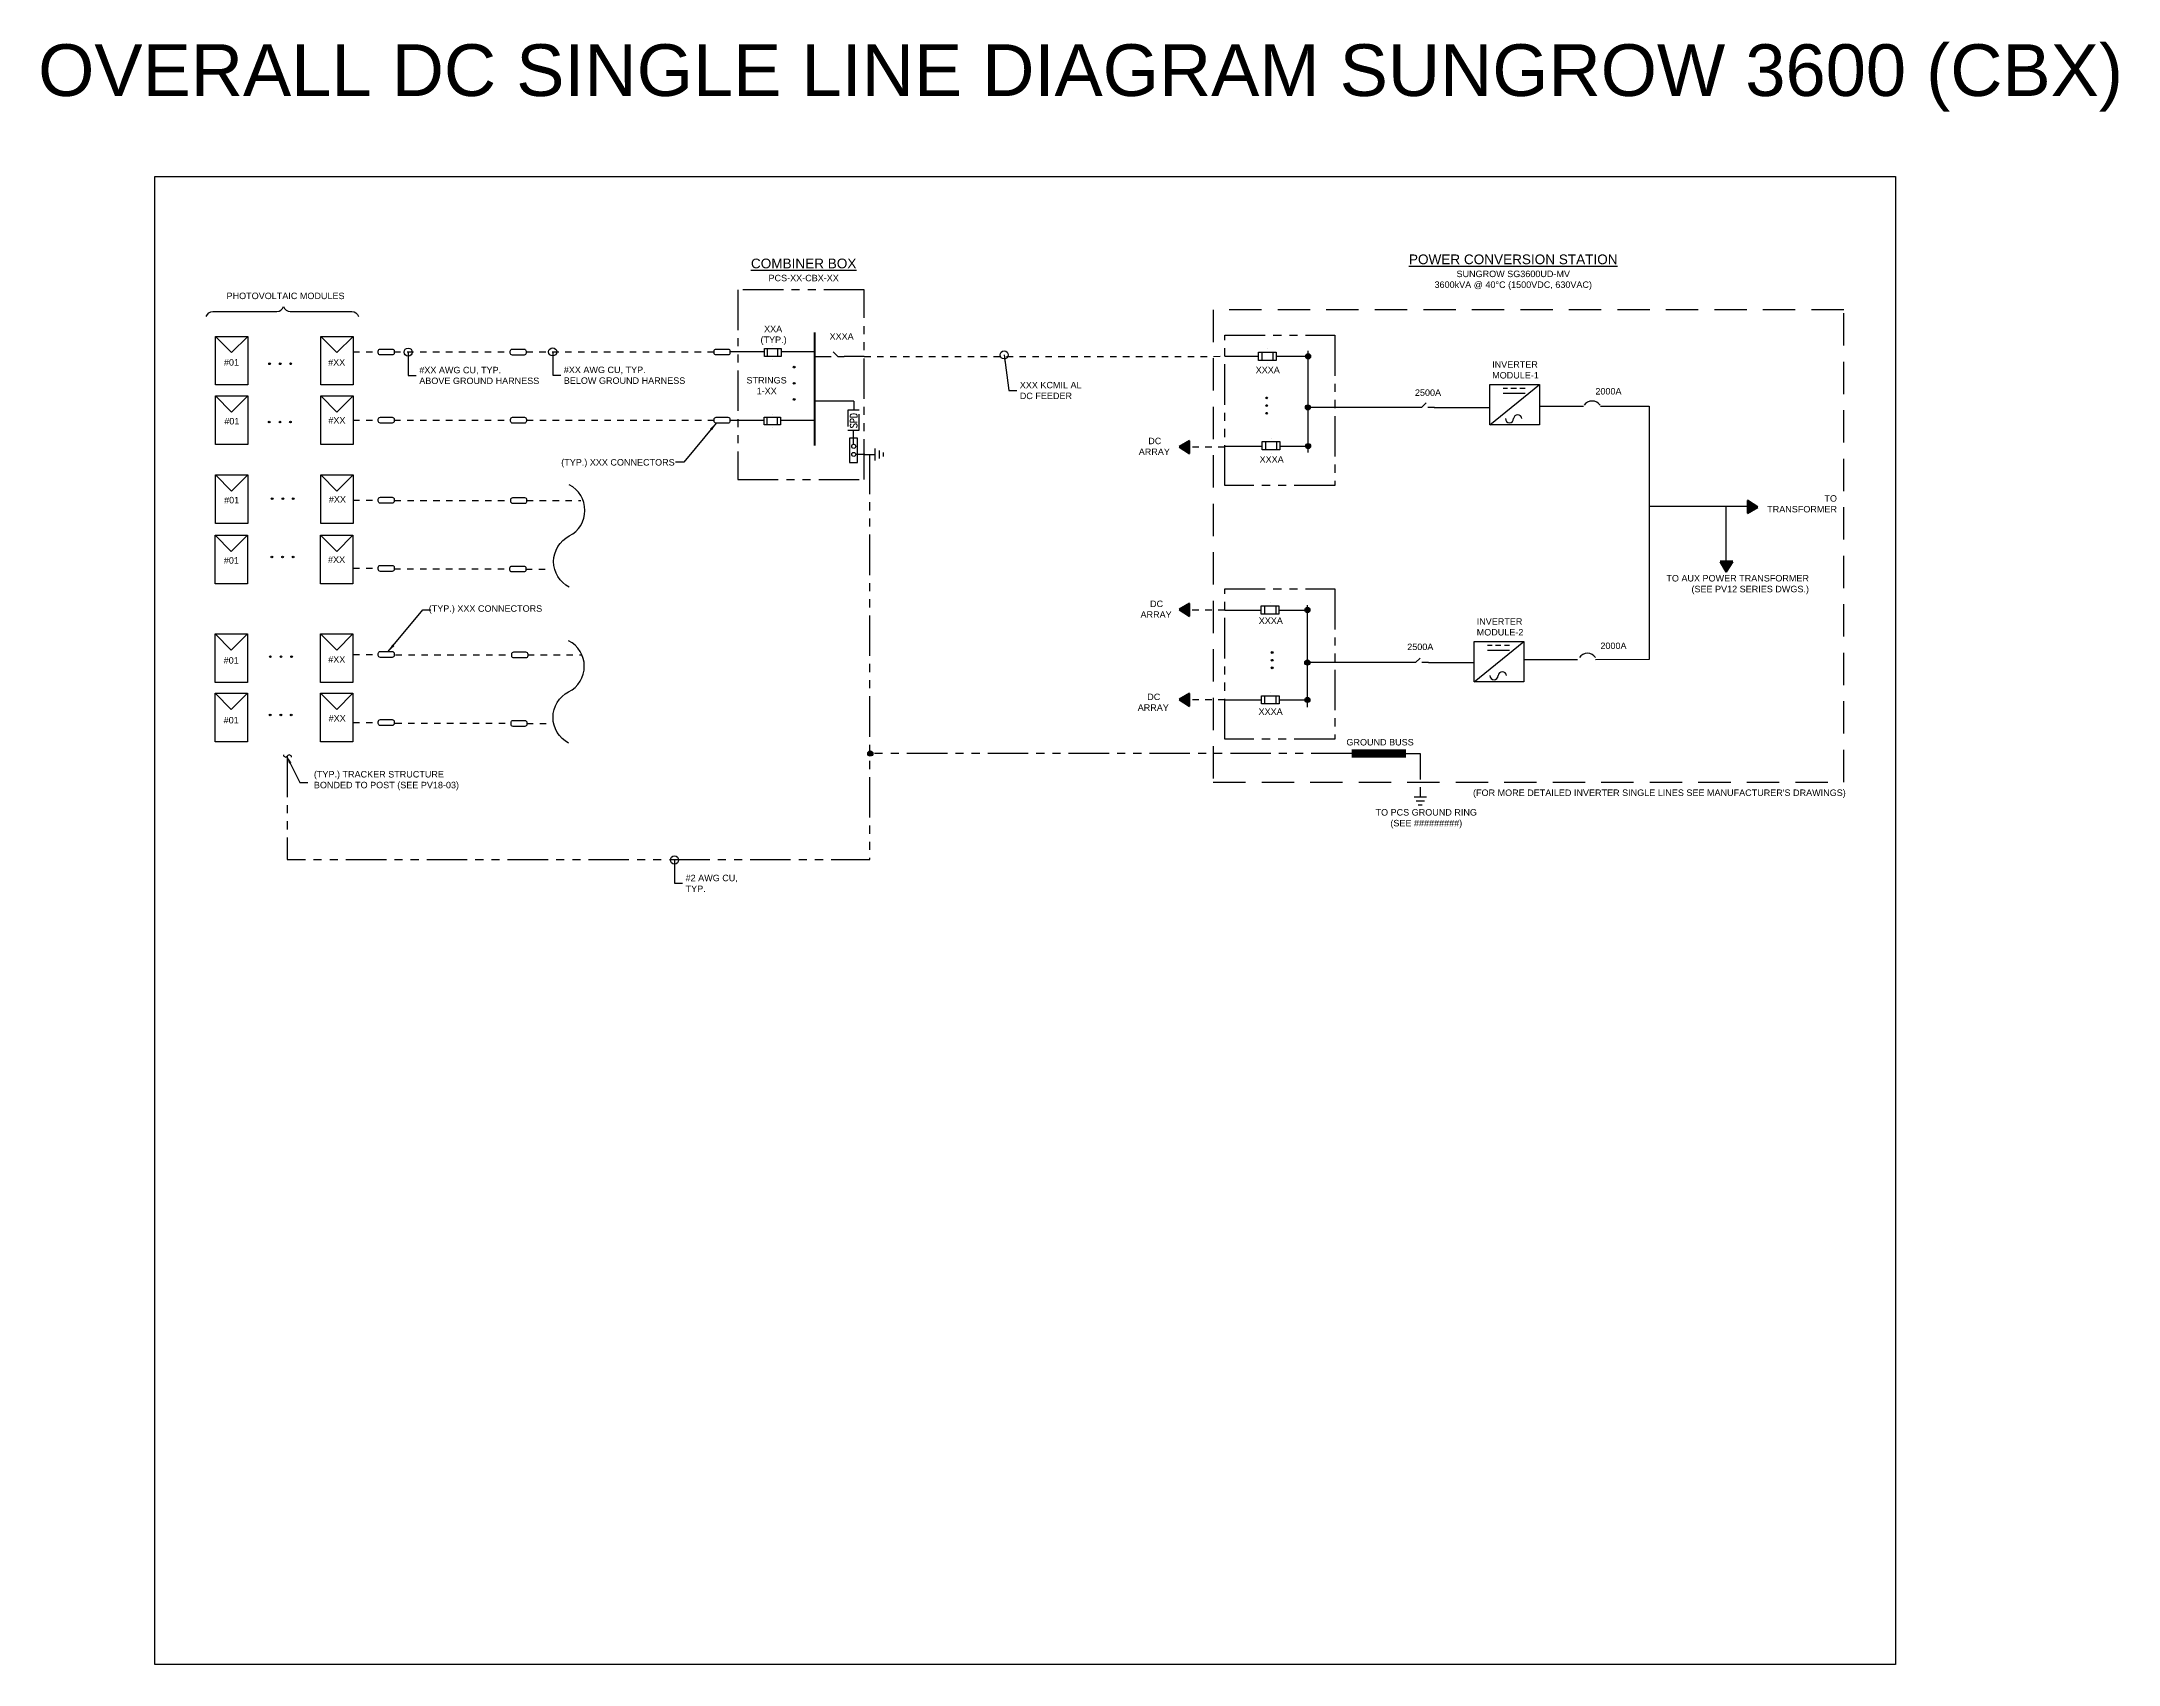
# Model space of a CAD drawing. Header units: feet. Extents: x -17 to 369, y -41 to 98.
# Drawn here: x 246.79 to 278.89, y 0.24 to 25.34 of the extents above; entities that cross this region are included whole.
import ezdxf

# ---------------------------------------------------------------- set-up
doc = ezdxf.new("R2010")
doc.units = ezdxf.units.FT
doc.header["$MEASUREMENT"] = 0
for name, pattern in [('DASHED', [0.75, 0.5, -0.25]), ('DASHED2', [0.375, 0.25, -0.125]), ('HIDDEN', [0.375, 0.25, -0.125]), ('HIDDEN4', [0.0935, 0.0625, -0.031]), ('PHANTOM2', [1.25, 0.625, -0.125, 0.125, -0.125, 0.125, -0.125])]:
    doc.linetypes.add(name, pattern=pattern)
for name, color, linetype in [('E-1LIN', 4, 'Continuous'), ('E-CABL', 133, 'HIDDEN4'), ('E-ELEC-BRDR', 171, 'DASHED2'), ('E-HARN-COMP', 8, 'Continuous'), ('E-HVMV-EQUP', 91, 'Continuous'), ('E-LV-BUS', 32, 'Continuous'), ('E-LV-EQUP', 211, 'Continuous'), ('E-PROD-COND-06F', 4, 'Continuous'), ('E-TEXT', 7, 'Continuous'), ('G-ANNO-TEXT', 1, 'Continuous')]:
    doc.layers.add(name, color=color, linetype=linetype)
doc.layers.add('G-TABL', color=7, linetype='Continuous', lineweight=40)
doc.layers.add('PV-PCS BOUNDARY', color=224, linetype='DASHED2', lineweight=90)
doc.styles.add('FSLR_Notes', font='Simplex.shx', dxfattribs={"width": 0.8, "height": 0.109375})
doc.styles.add('NEI-A', font='arial.ttf')
doc.styles.add('T10', font='romans.shx', dxfattribs={"height": 0.1})
doc.dimstyles.new('NEI-A', dxfattribs={"dimtxt": 0.1, "dimasz": 0.125, "dimexe": 0.0625, "dimexo": 0.0625, "dimgap": 0.0625, "dimtad": 0, "dimtih": 1, "dimtoh": 1, "dimdec": 4, "dimzin": 3, "dimdsep": 46, "dimlunit": 4, "dimtxsty": 'NEI-A', "dimcen": 0, "dimadec": 0, "dimazin": 0, "dimtfac": 0.75, "dimtdec": 4, "dimtofl": 0, "dimtmove": 0, "dimatfit": 3, "dimfxl": 1, "dimfrac": 1, "dimtolj": 1, "dimtzin": 0, "dimarcsym": 0})

msp = doc.modelspace()

# ---------------------------------------------------------------- texts
at = {"layer": 'Defpoints', "color": 1, "insert": (262.849, 24.253), "char_height": 0.8, "attachment_point": 8, "style": 'NEI-A'}
msp.add_mtext('OVERALL DC SINGLE LINE DIAGRAM SUNGROW 3600 (CBX)', dxfattribs=at)
at = {"layer": 'G-ANNO-TEXT', "char_height": 0.15, "attachment_point": 2, "style": 'NEI-A'}
for s, insert in [('{\\LCOMBINER BOX\\P\\H0.66667x;\\lPCS-XX-CBX-XX}', (258.569, 21.979)), ('{\\LPOWER CONVERSION STATION\\P\\H0.66667x;\\lSUNGROW SG3600UD-MV\\P3600kVA @ 40%%DC (1500VDC, 630VAC)}', (269.538, 22.043)), ("{\\H0.66667x;(FOR MORE DETAILED INVERTER SINGLE LINES SEE MANUFACTURER'S DRAWINGS)}", (271.797, 13.77))]:
    msp.add_mtext(s, dxfattribs=dict(at, insert=insert))
at = {"layer": 'G-ANNO-TEXT', "char_height": 0.1, "style": 'NEI-A'}
for s, insert, width, attachment_point in [('PHOTOVOLTAIC MODULES', (251.472, 21.402), 1.81785, 6), ('\\pi0.16436;XXA \\P\\pi0.10891;(TYP.)', (257.793, 20.793), 0.60786, 4), ('\\A1;XXXA', (258.969, 20.776), 1.3749, 4), ('\\A1;\\pi0.12608;#01 ', (249.481, 20.374), 0.45816, 4), ('\\A1;#XX ', (251.218, 20.374), 0.45816, 4), ('#XX AWG CU, TYP.\\PABOVE GROUND HARNESS', (252.627, 20.172), 1.95282, 4), ('#XX AWG CU, TYP.\\PBELOW GROUND HARNESS', (254.861, 20.175), 1.95282, 4), ('\\A1;\\pi0.51683;XXXA ', (265.04, 20.257), 1.40596, 4), ('\\A1;INVERTER MODULE-1', (269.212, 20.258), 0.70557, 4), ('\\A1;\\pi0.00869;STRINGS \\P\\pi0.16514;1-XX', (257.677, 20.015), 0.62475, 4), ('XXX KCMIL AL\\PDC FEEDER', (261.91, 19.939), 0.97551, 4), ('\\A1;2500A', (268.018, 19.906), 0.55272, 4), ('\\A1;\\pi-0.08238;2000A', (270.89, 19.927), 0.23531, 4), ('\\A1;\\pi0.12608;#01 ', (249.487, 19.464), 0.45816, 4), ('\\A1;\\pi0.09821;#XX ', (251.123, 19.478), 0.45816, 4), ('\\A1;\\pi0.02492;DC\\P\\pi-0.12245;ARRAY ', (263.871, 19.076), 0.23531, 4), ('\\A1;(TYP.) XXX CONNECTORS', (256.575, 18.814), 2.14397, 6), ('\\A1;\\pi0.16974;XXXA ', (265.447, 18.874), 0.71179, 4), ('\\A1;\\pi0.09821;#XX ', (251.131, 18.256), 0.45816, 4), ('TO TRANSFORMER', (274.542, 18.187), 1.18112, 6), ('\\A1;\\pi0.12608;#01 ', (249.484, 18.244), 0.45816, 4), ('\\A1;\\pi0.12608;#01 ', (249.48, 17.312), 0.45816, 4), ('\\A1;\\pi0.09821;#XX ', (251.118, 17.324), 0.45816, 4), ('TO AUX POWER TRANSFORMER (SEE PV12 SERIES DWGS.)', (274.109, 16.938), 2.20346, 6), ('\\A1;(TYP.) XXX CONNECTORS', (254.527, 16.553), 2.14397, 6), ('\\A1;\\pi0.02492;DC\\P\\pi-0.12245;ARRAY ', (263.899, 16.558), 0.23531, 4), ('\\A1;\\pi0.25176;XXXA ', (265.352, 16.38), 0.87583, 4), ('\\A1;INVERTER MODULE-2', (268.973, 16.284), 0.70557, 4), ('\\A1;\\pi0.12608;#01 ', (249.477, 15.766), 0.45816, 4), ('\\A1;\\pi0.09821;#XX ', (251.121, 15.78), 0.45816, 4), ('\\A1;2500A', (267.899, 15.975), 0.23531, 4), ('\\A1;2000A', (270.885, 15.991), 0.23531, 4), ('\\A1;\\pi0.02492;DC\\P\\pi-0.12245;ARRAY ', (263.855, 15.119), 0.23531, 4), ('\\A1;\\pi0.12608;#01 ', (249.477, 14.841), 0.45816, 4), ('\\A1;#XX ', (251.226, 14.87), 0.45816, 4), ('\\A1;\\pi0.25176;XXXA ', (265.349, 14.974), 0.87583, 4), ('\\A1;\\pi0.00422;GROUND BUSS', (266.955, 14.5), 1.03381, 4), ('(TYP.) TRACKER STRUCTURE BONDED TO POST (SEE PV18-03)', (250.998, 13.907), 2.53409, 4), ('\\A1;\\pi0.45508;TO PCS GROUND RING \\P\\pi0.68441;(SEE #########)', (266.954, 13.318), 2.46596, 4), ('#2 AWG CU, TYP.', (256.744, 12.318), 0.98039, 4)]:
    msp.add_mtext(s, dxfattribs=dict(at, insert=insert, width=width, attachment_point=attachment_point))
at = {"layer": 'G-TABL', "insert": (259.286, 19.591), "char_height": 0.1094, "attachment_point": 3, "rotation": 90, "style": 'FSLR_Notes'}
msp.add_mtext_dynamic_manual_height_columns('SPD', width=0.02378, gutter_width=0.547, heights=[0], dxfattribs=at)

# ---------------------------------------------------------------- blocks, each defined once
blk = doc.blocks.new('1-LINE - FUSE')
at = {"layer": 'Defpoints', "color": 2}
for p, q in [((-0.114, 0.137), (-0.114, 0.137)), ((0.114, 0.137), (0.114, 0.137))]:
    blk.add_line(p, q, dxfattribs=at)
at = {"layer": 'E-HVMV-EQUP', "color": 0}
for p, q in [((-0.064, 0.223), (0.064, 0.223)), ((-0.064, 0.05), (0.064, 0.05))]:
    blk.add_line(p, q, dxfattribs=at)
blk.add_lwpolyline([(0.064, 0), (-0.064, 0), (-0.064, 0.273), (0.064, 0.273)], close=True, dxfattribs=at)
blk = doc.blocks.new('03')
at = {"linetype": 'Continuous'}
h = blk.add_hatch(color=256, dxfattribs=at)
h.dxf.hatch_style = 1
h.paths.add_polyline_path([(-0.04, 0, 1), (0.04, 0, 1)])
blk.add_circle((0, 0), 0.04, dxfattribs=at)
blk = doc.blocks.new('E-005')
blk.add_line((-0.384, 0), (0.384, 0.625))
blk.add_lwpolyline([(0.384, 0), (-0.384, 0), (-0.384, 0.625), (0.384, 0.625)], close=True)
at = {"layer": 'E-TEXT'}
for p, q in [((-0.108, 0.564), (-0.177, 0.564)), ((0.163, 0.488), (-0.177, 0.488)), ((0.028, 0.564), (-0.056, 0.564)), ((0.163, 0.564), (0.082, 0.564))]:
    blk.add_line(p, q, dxfattribs=at)
for centre, start, end in [((-0.078, 0.098), 180, 0), ((0.05, 0.093), 4.1036, 175.8964)]:
    blk.add_arc(centre, 0.0642, start, end, dxfattribs=at)
blk = doc.blocks.new('E-015')
for p, q in [((0, 0), (0, -0.15625)), ((-0.09375, -0.15625), (0.09375, -0.15625)), ((-0.0625, -0.21875), (0.0625, -0.21875)), ((-0.03125, -0.28125), (0.03125, -0.28125))]:
    blk.add_line(p, q)
blk = doc.blocks.new('*U38')
at = {"layer": 'Defpoints', "color": 2}
for p, q in [((-0.137, 0.114), (-0.137, 0.114)), ((-0.137, -0.114), (-0.137, -0.114))]:
    blk.add_line(p, q, dxfattribs=at)
at = {"layer": 'E-HVMV-EQUP', "color": 0}
for p, q in [((-0.223, -0.064), (-0.223, 0.064)), ((-0.05, -0.064), (-0.05, 0.064))]:
    blk.add_line(p, q, dxfattribs=at)
blk.add_lwpolyline([(0, 0.064), (0, -0.064), (-0.273, -0.064), (-0.273, 0.064)], close=True, dxfattribs=at)
blk = doc.blocks.new('end break')
for centre, major_axis in [((0.016, 0.06), (-0.0162, -0.0604)), ((-0.016, -0.06), (0.0162, 0.0604))]:
    blk.add_ellipse(centre, major_axis=major_axis, ratio=0.75, start_param=3.141593, end_param=6.283185)
blk = doc.blocks.new('3-LINE - CONTINUATION SYMBOL')
at = {"layer": 'E-HVMV-EQUP', "color": 0}
blk.add_lwpolyline([(-0.1082, 0, -0.611301), (0, 0, 0.611301), (0.1082, 0)], format="xyb", dxfattribs=at)
blk = doc.blocks.new('ARROW')
h = blk.add_hatch()
h.set_pattern_fill('ANSI31', color=256)
h.paths.add_polyline_path([(0, 0), (-0.074, -0.114), (0.066, -0.114)])
h = blk.add_hatch(color=256)
h.dxf.hatch_style = 1
h.paths.add_polyline_path([(0, 0), (-0.074, -0.114), (0.066, -0.114)])
blk.add_lwpolyline([(0, 0), (-0.074, -0.114), (0.066, -0.114), (0, 0)], close=True)
blk = doc.blocks.new('1LIN-DISCONNECT')
at = {"color": 4, "linetype": 'Continuous'}
for points in [[(0, 0), (0, -0.1)], [(0.071, -0.129), (0, -0.2), (0, -0.3)]]:
    blk.add_lwpolyline(points, dxfattribs=at)

# ---------------------------------------------------------------- hatches: boundary and pattern name
at = {"layer": 'E-PROD-COND-06F'}
for points in [[(250.299, 20.353, -1), (250.325, 20.353, -1)], [(250.463, 20.353, -1), (250.49, 20.353, -1)], [(250.625, 20.353, -1), (250.651, 20.353, -1)], [(258.422, 20.315, 1), (258.422, 20.288, 1)], [(258.422, 20.065, 1), (258.422, 20.038, 1)], [(258.422, 19.815, 1), (258.422, 19.788, 1)], [(265.727, 19.812, -1), (265.727, 19.838, -1)], [(265.727, 19.694, -1), (265.727, 19.72, -1)], [(265.727, 19.575, -1), (265.727, 19.601, -1)], [(250.295, 19.452, -1), (250.322, 19.452, -1)], [(250.46, 19.452, -1), (250.486, 19.452, -1)], [(250.621, 19.452, -1), (250.648, 19.452, -1)], [(250.34, 18.266, -1), (250.366, 18.266, -1)], [(250.504, 18.266, -1), (250.531, 18.266, -1)], [(250.666, 18.266, -1), (250.692, 18.266, -1)], [(250.336, 17.365, -1), (250.363, 17.365, -1)], [(250.501, 17.365, -1), (250.527, 17.365, -1)], [(250.662, 17.365, -1), (250.689, 17.365, -1)], [(250.312, 15.823, -1), (250.339, 15.823, -1)], [(250.477, 15.823, -1), (250.504, 15.823, -1)], [(250.638, 15.823, -1), (250.665, 15.823, -1)], [(265.811, 15.875, -1), (265.811, 15.901, -1)], [(265.811, 15.756, -1), (265.811, 15.782, -1)], [(265.811, 15.637, -1), (265.811, 15.664, -1)], [(250.309, 14.922, -1), (250.335, 14.922, -1)], [(250.474, 14.922, -1), (250.5, 14.922, -1)], [(250.635, 14.922, -1), (250.661, 14.922, -1)]]:
    msp.add_hatch(color=7, dxfattribs=at).paths.add_polyline_path(points)

# ---------------------------------------------------------------- linework, layer by layer
for points in [[(248.537, 23.25), (275.446, 23.25), (275.446, 0.239), (248.537, 0.239)], [(259.403, 18.827), (259.403, 19.202), (259.278, 19.202), (259.278, 18.827)]]:
    msp.add_lwpolyline(points, close=True)
for centre in [(259.343, 19.076), (259.343, 18.951)]:
    msp.add_circle(centre, 0.0312)
at = {"layer": 'E-1LIN', "linetype": 'HIDDEN'}
msp.add_lwpolyline([(259.253, 19.635), (259.253, 19.324), (259.429, 19.324), (259.429, 19.635)], close=True, dxfattribs=at)
at = {"layer": 'E-1LIN', "linetype": 'HIDDEN', "flags": 128}
for points in [[(259.341, 19.108), (259.341, 19.324)], [(259.515, 18.95), (259.374, 18.95)]]:
    msp.add_lwpolyline(points, dxfattribs=at)
at = {"layer": 'E-CABL'}
msp.add_line((259.505, 20.463), (260.704, 20.463), dxfattribs=at)
at = {"layer": 'E-CABL', "flags": 128}
for points in [[(251.605, 20.535), (251.994, 20.535)], [(252.239, 20.535), (254.034, 20.535)], [(254.282, 20.535), (257.185, 20.535)], [(260.705, 20.467), (265.078, 20.468)], [(251.605, 19.481), (251.994, 19.481)], [(252.239, 19.481), (254.038, 19.481)], [(254.288, 19.48), (257.185, 19.479)], [(265.078, 19.063), (264.504, 19.063)], [(251.605, 18.244), (251.994, 18.244)], [(252.243, 18.239), (254.042, 18.239)], [(254.287, 18.237), (255.126, 18.237)], [(251.605, 17.19), (251.994, 17.19)], [(252.239, 17.181), (254.029, 17.181)], [(254.274, 17.179), (254.663, 17.179)], [(265.077, 16.544), (264.503, 16.544)], [(251.605, 15.858), (251.994, 15.858)], [(252.259, 15.852), (254.057, 15.852)], [(254.303, 15.85), (255.141, 15.85)], [(265.078, 15.154), (264.504, 15.154)], [(251.605, 14.804), (251.994, 14.804)], [(252.255, 14.794), (254.045, 14.794)], [(254.29, 14.792), (254.679, 14.792)]]:
    msp.add_lwpolyline(points, dxfattribs=at)
at = {"layer": 'E-ELEC-BRDR', "linetype": 'DASHED'}
msp.add_lwpolyline([(274.648, 13.884), (274.648, 21.188), (264.899, 21.188), (264.899, 13.884)], close=True, dxfattribs=at)
at = {"layer": 'E-HARN-COMP'}
for points in [[(252.026, 20.581), (252.207, 20.581, -0.414214), (252.239, 20.549), (252.239, 20.521, -0.414214), (252.207, 20.489), (252.026, 20.489, -0.414214), (251.994, 20.521), (251.994, 20.549, -0.414214)], [(254.066, 20.579), (254.247, 20.579, -0.414214), (254.279, 20.547), (254.279, 20.519, -0.414214), (254.247, 20.487), (254.066, 20.487, -0.414214), (254.034, 20.519), (254.034, 20.547, -0.414214)], [(257.217, 20.581), (257.398, 20.581, -0.414214), (257.43, 20.549), (257.43, 20.521, -0.414214), (257.398, 20.489), (257.217, 20.489, -0.414214), (257.185, 20.521), (257.185, 20.549, -0.414214)], [(252.026, 19.527), (252.207, 19.527, -0.414214), (252.239, 19.495), (252.239, 19.467, -0.414214), (252.207, 19.435), (252.026, 19.435, -0.414214), (251.994, 19.467), (251.994, 19.495, -0.414214)], [(254.07, 19.525), (254.251, 19.525, -0.414214), (254.283, 19.493), (254.283, 19.465, -0.414214), (254.251, 19.433), (254.07, 19.433, -0.414214), (254.038, 19.465), (254.038, 19.493, -0.414214)], [(257.217, 19.525), (257.398, 19.525, -0.414214), (257.43, 19.493), (257.43, 19.465, -0.414214), (257.398, 19.433), (257.217, 19.433, -0.414214), (257.185, 19.465), (257.185, 19.493, -0.414214)], [(252.026, 18.29), (252.207, 18.29, -0.414214), (252.239, 18.258), (252.239, 18.23, -0.414214), (252.207, 18.197), (252.026, 18.197, -0.414214), (251.994, 18.23), (251.994, 18.258, -0.414214)], [(254.074, 18.283), (254.255, 18.283, -0.414214), (254.287, 18.251), (254.287, 18.223, -0.414214), (254.255, 18.191), (254.074, 18.191, -0.414214), (254.042, 18.223), (254.042, 18.251, -0.414214)], [(252.026, 17.236), (252.207, 17.236, -0.414214), (252.239, 17.204), (252.239, 17.176, -0.414214), (252.207, 17.143), (252.026, 17.143, -0.414214), (251.994, 17.176), (251.994, 17.204, -0.414214)], [(254.061, 17.225), (254.242, 17.225, -0.414214), (254.274, 17.193), (254.274, 17.165, -0.414214), (254.242, 17.133), (254.061, 17.133, -0.414214), (254.029, 17.165), (254.029, 17.193, -0.414214)], [(252.026, 15.904), (252.207, 15.904, -0.414214), (252.239, 15.872), (252.239, 15.844, -0.414214), (252.207, 15.812), (252.026, 15.812, -0.414214), (251.994, 15.844), (251.994, 15.872, -0.414214)], [(254.09, 15.896), (254.27, 15.896, -0.414214), (254.303, 15.864), (254.303, 15.836, -0.414214), (254.27, 15.804), (254.09, 15.804, -0.414214), (254.057, 15.836), (254.057, 15.864, -0.414214)], [(252.026, 14.85), (252.207, 14.85, -0.414214), (252.239, 14.818), (252.239, 14.79, -0.414214), (252.207, 14.758), (252.026, 14.758, -0.414214), (251.994, 14.79), (251.994, 14.818, -0.414214)], [(254.077, 14.838), (254.257, 14.838, -0.414214), (254.29, 14.806), (254.29, 14.778, -0.414214), (254.257, 14.746), (254.077, 14.746, -0.414214), (254.045, 14.778), (254.045, 14.806, -0.414214)]]:
    msp.add_lwpolyline(points, format="xyb", close=True, dxfattribs=at)
at = {"layer": 'E-HVMV-EQUP'}
for centre in [(270.757, 19.627), (270.685, 15.727)]:
    msp.add_arc(centre, 0.15, 33.7664, 146.2336, dxfattribs=at)
at = {"layer": 'E-LV-BUS', "flags": 128}
for points in [[(266.362, 20.554), (266.362, 18.98)], [(265.078, 20.468), (265.601, 20.468)], [(265.875, 20.468), (266.366, 20.468)], [(268.02, 19.676), (266.366, 19.676)], [(268.317, 19.676), (269.174, 19.677)], [(269.942, 19.697), (270.622, 19.697)], [(270.885, 19.697), (271.639, 19.698), (271.639, 15.778), (270.809, 15.773)], [(265.078, 19.079), (265.657, 19.079)], [(265.93, 19.079), (266.366, 19.079)], [(271.639, 18.149), (273.237, 18.149)], [(272.825, 18.149), (272.825, 17.212)], [(265.077, 16.544), (265.643, 16.544)], [(265.918, 16.544), (266.353, 16.544)], [(266.35, 16.618), (266.35, 15.043)], [(270.53, 15.774), (269.703, 15.774)], [(267.927, 15.731), (266.356, 15.731)], [(268.227, 15.731), (268.929, 15.731)], [(265.078, 15.154), (265.644, 15.154)], [(265.918, 15.154), (266.354, 15.154)]]:
    msp.add_lwpolyline(points, dxfattribs=at)
at = {"layer": 'E-LV-EQUP', "linetype": 'PHANTOM2'}
msp.add_line((267.04, 14.327), (259.593, 14.327), dxfattribs=at)
at = {"layer": 'E-LV-EQUP', "flags": 128}
for points in [[(249.475, 20.775), (249.725, 20.525), (249.975, 20.775), (249.975, 20.025), (249.475, 20.025), (249.475, 20.775), (249.975, 20.775)], [(251.105, 20.775), (251.355, 20.525), (251.605, 20.775), (251.605, 20.025), (251.105, 20.025), (251.105, 20.775), (251.605, 20.775)], [(249.475, 19.856), (249.725, 19.606), (249.975, 19.856), (249.975, 19.106), (249.475, 19.106), (249.475, 19.856), (249.975, 19.856)], [(251.105, 19.856), (251.355, 19.606), (251.605, 19.856), (251.605, 19.106), (251.105, 19.106), (251.105, 19.856), (251.605, 19.856)], [(249.475, 18.634), (249.725, 18.384), (249.975, 18.634), (249.975, 17.884), (249.475, 17.884), (249.475, 18.634), (249.975, 18.634)], [(251.105, 18.634), (251.355, 18.384), (251.605, 18.634), (251.605, 17.884), (251.105, 17.884), (251.105, 18.634), (251.605, 18.634)], [(249.471, 17.702), (249.721, 17.452), (249.971, 17.702), (249.971, 16.952), (249.471, 16.952), (249.471, 17.702), (249.971, 17.702)], [(251.101, 17.702), (251.351, 17.452), (251.601, 17.702), (251.601, 16.952), (251.101, 16.952), (251.101, 17.702), (251.601, 17.702)], [(249.471, 16.176), (249.721, 15.926), (249.971, 16.176), (249.971, 15.426), (249.471, 15.426), (249.471, 16.176), (249.971, 16.176)], [(251.101, 16.176), (251.351, 15.926), (251.601, 16.176), (251.601, 15.426), (251.101, 15.426), (251.101, 16.176), (251.601, 16.176)], [(249.471, 15.257), (249.721, 15.007), (249.971, 15.257), (249.971, 14.507), (249.471, 14.507), (249.471, 15.257), (249.971, 15.257)], [(251.101, 15.257), (251.351, 15.007), (251.601, 15.257), (251.601, 14.507), (251.101, 14.507), (251.101, 15.257), (251.601, 15.257)]]:
    msp.add_lwpolyline(points, dxfattribs=at)
at = {"layer": 'E-LV-EQUP', "linetype": 'PHANTOM2', "flags": 128}
for points in [[(250.585, 14.278), (250.585, 12.686), (259.593, 12.686), (259.593, 18.95)], [(267.878, 14.327), (268.101, 14.327), (268.101, 13.808)]]:
    msp.add_lwpolyline(points, dxfattribs=at)
at = {"layer": 'E-PROD-COND-06F'}
for p, q in [((257.963, 20.535), (257.43, 20.535)), ((258.727, 20.535), (258.223, 20.535)), ((258.74, 20.464), (258.896, 20.464)), ((259.506, 20.464), (259.195, 20.464)), ((259.346, 19.774), (258.74, 19.774)), ((259.346, 19.775), (259.346, 19.634)), ((257.957, 19.477), (257.43, 19.477)), ((258.721, 19.477), (258.217, 19.477))]:
    msp.add_line(p, q, dxfattribs=at)
at = {"layer": 'E-PROD-COND-06F', "color": 8, "linetype": 'PHANTOM2'}
for points in [[(257.552, 21.498), (257.552, 18.562), (259.506, 18.562), (259.506, 21.498)], [(265.078, 20.794), (266.778, 20.794), (266.778, 18.47), (265.078, 18.47)], [(265.078, 16.871), (266.778, 16.871), (266.778, 14.547), (265.078, 14.547)]]:
    msp.add_lwpolyline(points, close=True, dxfattribs=at)
at = {"layer": 'E-PROD-COND-06F'}
for points, const_width in [([(258.74, 19.084), (258.74, 20.839)], 0.03), ([(267.04, 14.327), (267.878, 14.327)], 0.13)]:
    msp.add_lwpolyline(points, dxfattribs=dict(at, const_width=const_width))
at = {"layer": 'E-PROD-COND-06F', "color": 7}
for centre in [(250.312, 20.353), (250.477, 20.353), (250.638, 20.353), (258.422, 20.301), (258.422, 20.051), (258.422, 19.801), (265.727, 19.825), (265.727, 19.707), (265.727, 19.588), (250.308, 19.452), (250.473, 19.452), (250.635, 19.452), (250.353, 18.266), (250.518, 18.266), (250.679, 18.266), (250.349, 17.365), (250.514, 17.365), (250.676, 17.365), (250.325, 15.823), (250.49, 15.823), (250.652, 15.823), (265.811, 15.888), (265.811, 15.769), (265.811, 15.651), (250.322, 14.922), (250.487, 14.922), (250.648, 14.922)]:
    msp.add_circle(centre, 0.0131, dxfattribs=at)
at = {"layer": 'G-ANNO-TEXT', "flags": 128}
msp.add_lwpolyline([(249.335, 21.085, -0.298343), (249.437, 21.161), (250.427, 21.161, 0.298343), (250.529, 21.237, 0.298343), (250.632, 21.161), (251.585, 21.161, -0.298343), (251.688, 21.085)], format="xyb", dxfattribs=at)

# ---------------------------------------------------------------- block references
at = {"xscale": 7.308600585754728, "yscale": 7.308600585754728, "zscale": 7.308600585754728, "rotation": 89.99999999999997}
for p in [(254.946, 17.69), (254.936, 15.279)]:
    msp.add_blockref('3-LINE - CONTINUATION SYMBOL', p, dxfattribs=at)
at = {"layer": 'E-1LIN', "rotation": 90}
msp.add_blockref('1LIN-DISCONNECT', (258.896, 20.464), dxfattribs=at)
at = {"layer": 'E-1LIN'}
for p in [(269.558, 19.407), (269.319, 15.433)]:
    msp.add_blockref('E-005', p, dxfattribs=at)
at = {"layer": 'E-1LIN', "xscale": -1}
for name, p, rotation in [('1LIN-DISCONNECT', (268.32, 19.676), 270), ('E-015', (259.515, 18.95), 90), ('1LIN-DISCONNECT', (268.227, 15.731), 270)]:
    msp.add_blockref(name, p, dxfattribs=dict(at, rotation=rotation))
msp.add_blockref('E-015', (268.101, 13.808), dxfattribs=at)
at = {"layer": 'E-HVMV-EQUP', "xscale": 0.9394612112319507, "yscale": 0.9394612112319507, "zscale": 0.9394612112319507}
for p in [(258.219, 20.527), (258.213, 19.468)]:
    msp.add_blockref('*U38', p, dxfattribs=at)
at = {"layer": 'E-HVMV-EQUP', "zscale": 2, "rotation": 270}
for p in [(266.366, 20.468), (266.364, 19.678), (266.366, 19.079), (266.356, 16.545), (266.355, 15.733), (266.356, 15.155), (259.599, 14.326)]:
    msp.add_blockref('03', p, dxfattribs=at)
at = {"layer": 'E-LV-EQUP', "rotation": 270}
for p in [(265.601, 20.468), (265.657, 19.086), (265.643, 16.546), (265.644, 15.156)]:
    msp.add_blockref('1-LINE - FUSE', p, dxfattribs=at)
at = {"layer": 'E-LV-EQUP', "xscale": 0.5000000033, "yscale": 0.5000000033, "zscale": 0.5000000033, "rotation": 90}
msp.add_blockref('end break', (250.59, 14.288), dxfattribs=at)
at = {"layer": 'PV-PCS BOUNDARY', "xscale": 1.39854621569094, "yscale": 1.39854621569094, "zscale": 1.39854621569094}
for p, rotation in [((264.374, 19.071), 89.99999999999999), ((273.317, 18.136), 270), ((272.831, 17.138), 180), ((264.374, 16.552), 89.99999999999999), ((264.374, 15.161), 89.99999999999999)]:
    msp.add_blockref('ARROW', p, dxfattribs=dict(at, rotation=rotation))

msp.set_redraw_order([(e.dxf.handle, doc.entitydb.next_handle()) for e in msp.query("TEXT MTEXT ATTDEF DIMENSION ARC_DIMENSION")])  # texts and dimensions are drawn at this point

# ---------------------------------------------------------------- leaders
at = {"layer": 'G-ANNO-TEXT', "annotation_type": 0, "has_hookline": 1}
for points, override, hookline_direction, text_width in [([(252.455, 20.533), (252.455, 20.173), (252.58, 20.173)], {"dimgap": 0.046875, "dimtad": 0, "dimtxsty": 'T10', "dimldrblk": 'DotBlank'}, 0, 1.848), ([(254.689, 20.537), (254.689, 20.177), (254.814, 20.177)], {"dimgap": 0.046875, "dimtad": 0, "dimtxsty": 'T10', "dimldrblk": 'DotBlank'}, 0, 1.861), ([(261.668, 20.49), (261.738, 19.942), (261.863, 19.942)], {"dimgap": 0.046875, "dimtad": 0, "dimtxsty": 'T10', "dimldrblk": 'DotBlank'}, 0, 0.949), ([(257.217, 19.433), (256.714, 18.83), (256.589, 18.83)], {"dimgap": 0.046875, "dimtad": 0}, 1, 1.738), ([(252.146, 15.903), (252.68, 16.549), (252.805, 16.549)], {"dimgap": 0.046875, "dimtad": 0}, 0, 1.738), ([(250.577, 14.291), (250.779, 13.877), (250.904, 13.877)], {"dimgap": 0.046875, "dimtad": 0, "dimtxsty": 'T10'}, 0, 2.228), ([(256.572, 12.68), (256.572, 12.319), (256.697, 12.319)], {"dimgap": 0.046875, "dimtad": 0, "dimtxsty": 'T10', "dimldrblk": 'DotBlank'}, 0, 0.793)]:
    msp.add_leader(points, dimstyle='NEI-A', override=override, dxfattribs=dict(at, hookline_direction=hookline_direction, text_width=text_width))

doc.saveas('drawing.dxf')
